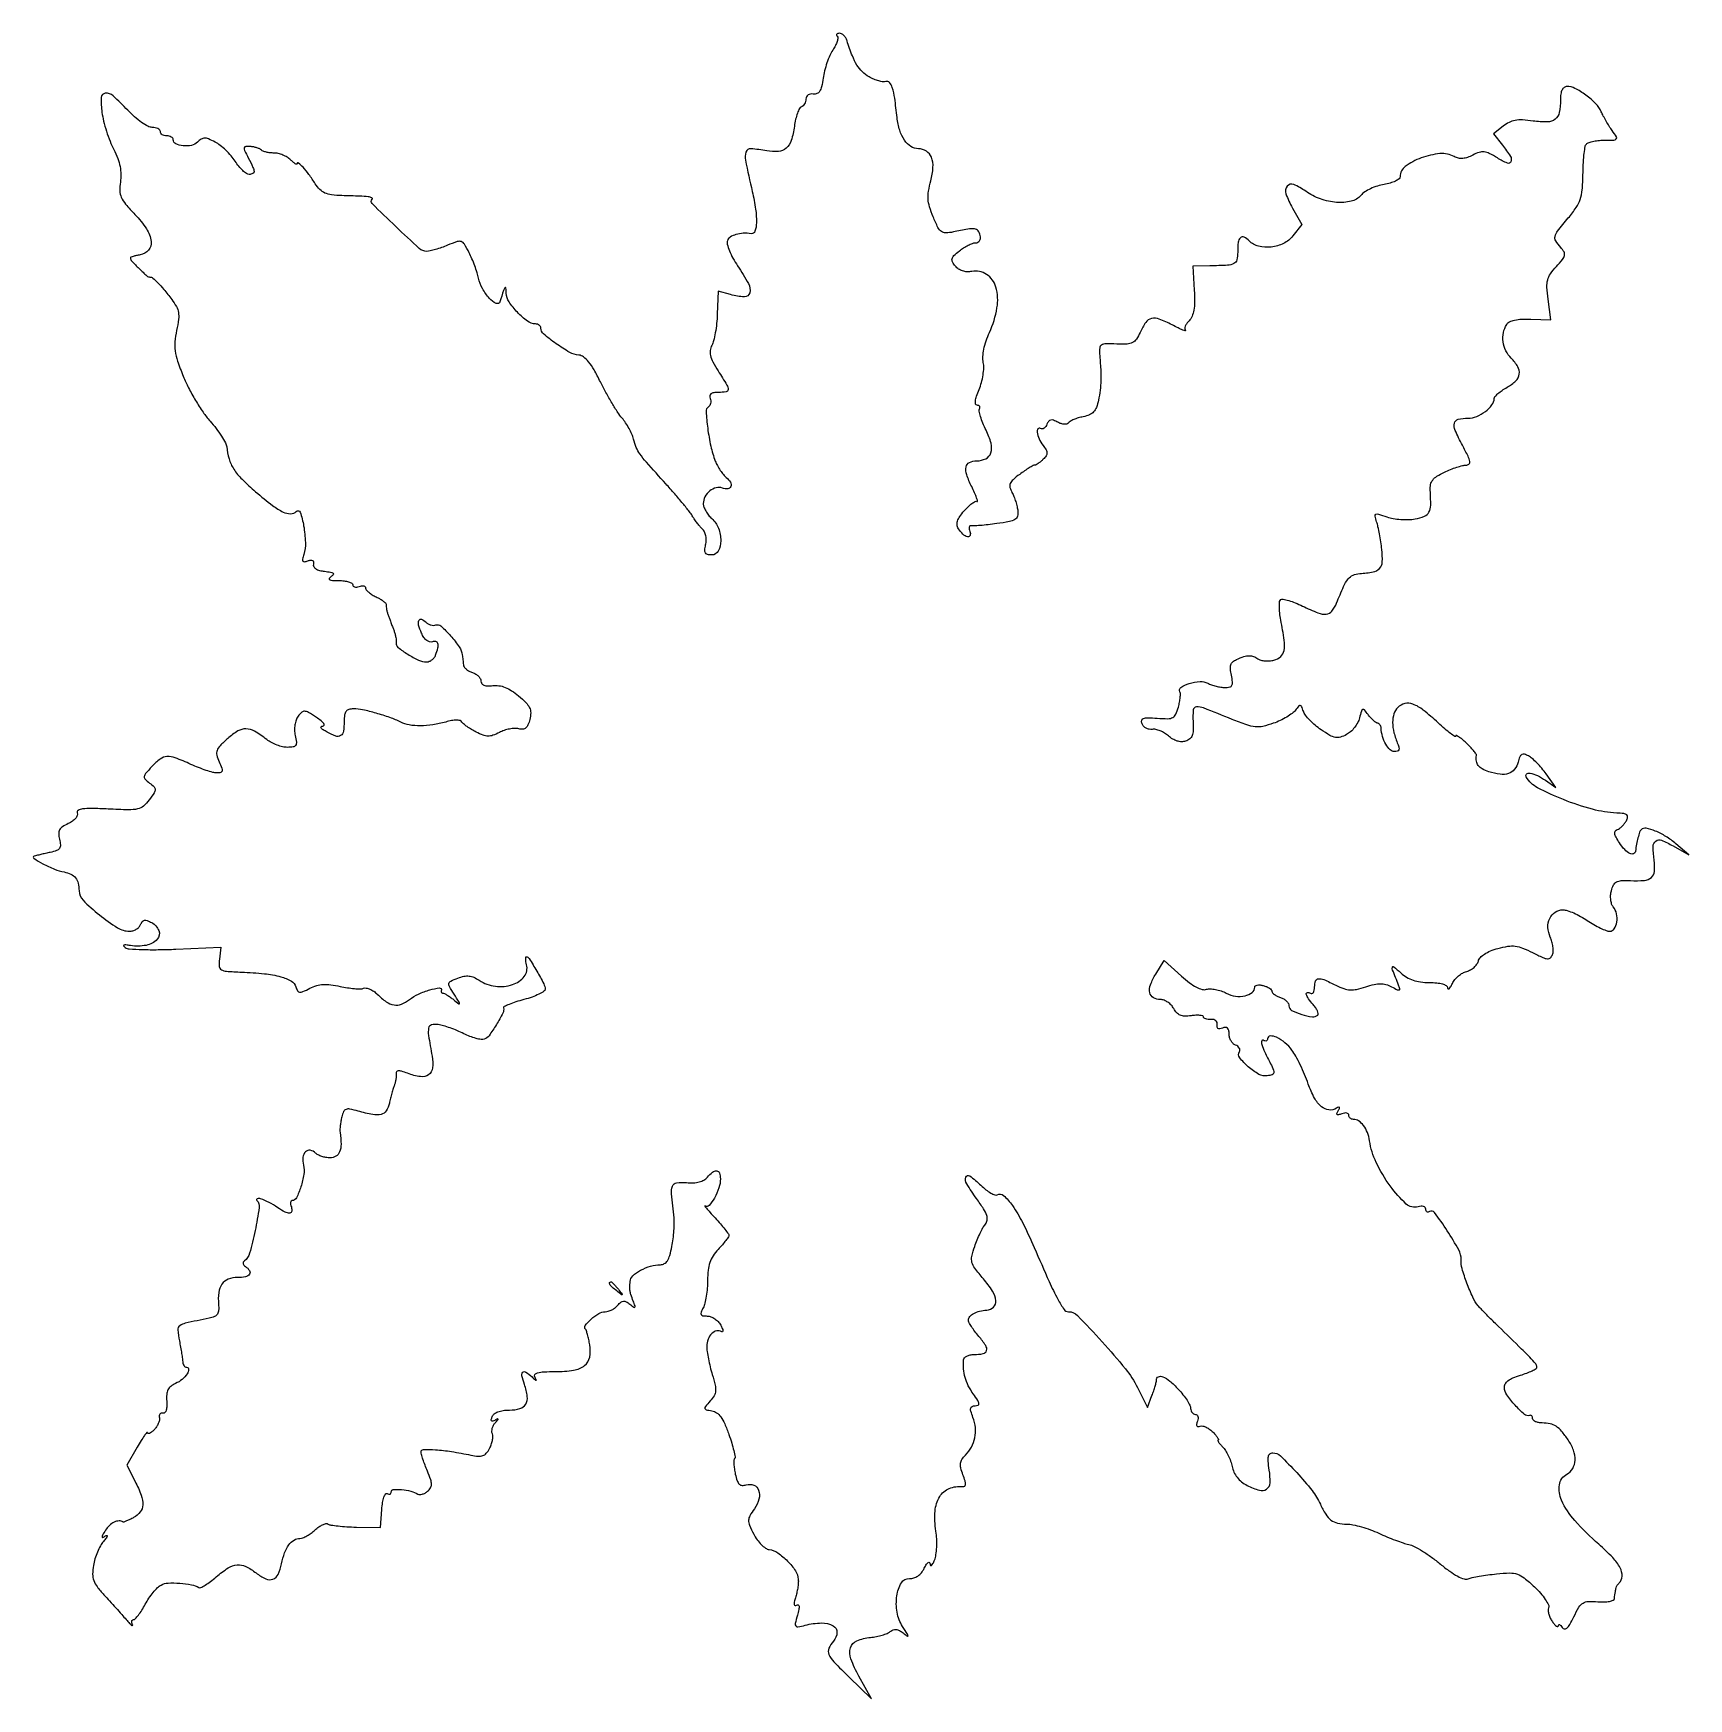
# Model space of a CAD drawing. Extents: x 0 to 388, y 0 to 389.
import ezdxf

# ---------------------------------------------------------------- set-up
doc = ezdxf.new("R2010")
doc.units = 0

msp = doc.modelspace()

# ---------------------------------------------------------------- linework, layer by layer
for points in [[(188.336841, 388.329826, -0.230577), (188.484178, 387.902694, -0.046998), (188.308608, 387.098691, -0.040711), (187.904654, 386.116804, -0.028248), (187.299633, 385.079826, 0.042336), (186.604079, 383.80668, 0.020668), (185.927378, 382.082824, 0.020337), (185.367379, 380.220311, 0.027684), (185.025726, 378.5, -0.019688), (184.665087, 376.518882, -0.084004), (184.212862, 375.409433, -0.160496), (183.587259, 374.884785, -0.137827), (182.729601, 374.793837, 0.078855), (182.053727, 374.801202, 0.112202), (181.495765, 374.584817, 0.126879), (181.131599, 374.17374, 0.11869), (181, 373.62717, -0.067701), (180.920445, 373.042318, -0.065083), (180.687301, 372.491456, -0.070063), (180.342495, 372.056463, -0.110166), (179.935491, 371.81183, 0.198493), (179.488406, 371.424707, 0.030663), (179.017663, 370.323459, 0.030235), (178.600009, 368.882956, 0.022107), (178.30581, 367.243316, -0.040643), (177.587286, 363.946271, -0.138424), (176.410887, 362.114618, -0.164729), (174.587947, 361.347637, -0.064382), (171.825803, 361.504857, 0.028976), (168.130227, 361.978653, 0.336788), (166.9853, 361.228308, 0.137529), (166.854702, 359.299386, 0.004942), (168.45348, 352, -0.019095), (169.239022, 347.855652, -0.044015), (169.432724, 344.692754, -0.072917), (169.084899, 342.695035, -0.363405), (168.18906, 342.138735, 0.047732), (166.331936, 342.224292, 0.059415), (164.629452, 341.935475, 0.070869), (163.32, 341.337725, 0.160008), (162.639261, 340.502313, 0.159743), (162.597128, 339.653528, 0.02961), (163.105138, 338.152854, 0.029091), (163.938136, 336.400672, 0.022937), (165.032272, 334.607289, -0.022876), (167.568432, 330.451437, -0.187465), (167.854446, 328.28996, -0.358488), (166.609819, 327.356891, -0.057924), (163.392372, 327.87895), (160.5, 328.699952), (160.276835, 323.334376, -0.016163), (160.114102, 321.136078, -0.016493), (159.810308, 318.967722, -0.016487), (159.422947, 317.106107, -0.063404), (159.002038, 316.003808, 0.087572), (158.615743, 314.82511, 0.096332), (158.675826, 313.626143, 0.062592), (159.240398, 312.158205, 0.01773), (160.475203, 310.03928, -0.005675), (162.514783, 306.72564, -0.133089), (162.81222, 305.67456, -0.374204), (162.354555, 305.136678, -0.037431), (160.531385, 305, 0.034688), (159.436429, 304.923946, 0.122616), (158.787457, 304.662698, 0.20741), (158.524861, 304.219666, 0.123736), (158.599558, 303.601151, -0.067624), (158.735591, 303.023726, -0.07269), (158.707352, 302.445532, -0.081182), (158.525024, 301.955101, -0.125472), (158.212725, 301.631471, 0.277119), (157.656878, 300.554739, 0.015316), (158.030378, 296.624568, 0.023376), (158.759096, 292.432717, 0.037466), (159.809972, 288.958903, 0.031383), (160.302411, 287.889127, 0.023437), (160.971274, 286.775854, 0.023882), (161.70373, 285.783068, 0.048709), (162.384814, 285.095596, -0.084437), (163.336404, 283.98759, -0.230222), (163.425412, 282.985243, -0.29249), (162.723661, 282.465264, -0.109181), (161.45524, 282.65555, 0.159821), (160.015149, 282.726816, 0.104181), (158.522338, 281.958866, 0.098194), (157.398136, 280.603109, 0.124776), (157, 279.032543, 0.089048), (157.141726, 278.24307, 0.04), (157.5875, 277.284299, 0.037937), (158.234702, 276.319784, 0.042122), (159, 275.5, -0.117617), (160.553597, 273.234344, -0.092553), (161.094883, 270.298733, -0.121302), (160.503104, 267.918339, -0.278295), (158.980948, 267, -0.054519), (157.982179, 267.109228, -0.204841), (157.480966, 267.468526, -0.165601), (157.333371, 268.139474, -0.033566), (157.553276, 269.356244, 0.056302), (157.693676, 270.402308, 0.05757), (157.59527, 271.445224, 0.061066), (157.274056, 272.379737, 0.082675), (156.757555, 273.106244, -0.019981), (156.158386, 273.758439, -0.012261), (155.503192, 274.571029, -0.012286), (154.893332, 275.408382, -0.021372), (154.435227, 276.135557, 0.038305), (153.792424, 277.083238, 0.004786), (152.224741, 279.013349, 0.005613), (150.312335, 281.270301, 0.004626), (148.223467, 283.635557, -0.00183), (143.684861, 288.717134, -0.025344), (142.146516, 290.640302, -0.060814), (141.329012, 292.127791, -0.033799), (140.689952, 294.099193, 0.041977), (140.299547, 295.239689, 0.0221), (139.637035, 296.583949, 0.021829), (138.831986, 297.90962, 0.031271), (137.997942, 299.002373, -0.034174), (137.008636, 300.314255, -0.009857), (135.662959, 302.469769, -0.009866), (134.238134, 304.966099, -0.010363), (132.936944, 307.47652, 0.015032), (131.437865, 310.303809, 0.040454), (130.157013, 312.182248, 0.060226), (128.994836, 313.311817, 0.144922), (127.883983, 313.733786, -0.1108), (125.761246, 314.38087, -0.025387), (122.579006, 316.408712, -0.020961), (119.626744, 318.700117, -0.220695), (119, 320.050891, 0.12957), (118.903943, 320.415343, 0.097842), (118.632812, 320.730482, 0.086361), (118.227624, 320.948151, 0.073983), (117.75, 321.031601, -0.154379), (115.880802, 321.675224, -0.042984), (113.532055, 323.751374, -0.043289), (111.558658, 326.219415, -0.139295), (110.921053, 328.202034, 0.022249), (110.824674, 329.422075, 0.675322), (110.609545, 329.479196, 0.081998), (110.278068, 328.840551, 0.002993), (109.443453, 326.227319, -0.457011), (108.550705, 325.838982, -0.096685), (106.996823, 326.995451, -0.058559), (105.363259, 329.277689, -0.072191), (104.441919, 331.724564, 0.023469), (104.094636, 333.014882, 0.011584), (103.539491, 334.619837, 0.011469), (102.885268, 336.26201, 0.016423), (102.224949, 337.683392, 0.018533), (101.126656, 339.671056, 0.175429), (100.383059, 340.274354, 0.167509), (99.408522, 340.276642, 0.016549), (97.186343, 339.433392, -0.013404), (95.767358, 338.884697, -0.013981), (94.340652, 338.421059, -0.013772), (93.08817, 338.089611, -0.057854), (92.316309, 338, -0.186445), (90.574825, 338.672769, -0.006207), (85.052868, 343.814209, -0.004541), (79.536889, 349.17601, -0.415705), (79.53428, 350.200947, 0.535568), (79.467975, 350.531446, 0.06785), (78.617562, 350.752146, 0.020167), (76.674843, 350.904179, 0.002548), (72.468451, 351.041667, -0.022844), (70.024756, 351.221008, -0.075622), (68.474258, 351.649946, -0.095237), (67.320196, 352.457837, -0.050328), (66.231416, 353.833333, 0.016113), (64.766282, 355.969306, 0.025775), (63.367169, 357.681936, 0.039387), (62.330536, 358.658444, 0.629601), (62, 358.5, -0.462176), (61.868471, 358.388102, -0.093464), (61.538393, 358.507589, -0.043673), (61.032457, 358.869544, -0.01928), (60.428571, 359.428571, 0.060123), (59.661559, 360.030391, 0.039058), (58.654315, 360.538393, 0.03897), (57.576332, 360.885061, 0.058377), (56.595238, 361, -0.027589), (55.678946, 361.050598, -0.02965), (54.795951, 361.201817, -0.031009), (54.06063, 361.421962, -0.10855), (53.646296, 361.687038, 0.089256), (53.251833, 361.961187, 0.03034), (52.598108, 362.213733, 0.029043), (51.826861, 362.410605, 0.029588), (51.042775, 362.515267, 0.038559), (49.96691, 362.511458, 0.339813), (49.636442, 362.212269, 0.156165), (49.717642, 361.590862, 0.009372), (50.563146, 359.877889, -0.009087), (51.670173, 357.638299, -0.098497), (51.913119, 356.664714, -0.311826), (51.612364, 356.181098, -0.103416), (50.75, 356.002875, -0.155542), (50.139315, 356.199109, -0.034399), (49.279688, 356.90613, -0.032613), (48.357415, 357.899049, -0.026411), (47.5, 359.073748, 0.03362), (46.538077, 360.35253, 0.023667), (45.29849, 361.658147, 0.023987), (43.987216, 362.799078, 0.045347), (42.814009, 363.563452, 0.020774), (41.282161, 364.29451, 0.10198), (40.347776, 364.48438, 0.14196), (39.575027, 364.258135, 0.05469), (38.694843, 363.551986, -0.145008), (37.289657, 362.789084, -0.077205), (35.296966, 362.67882, -0.089127), (33.596361, 363.161605, -0.28658), (33, 364.116631, 0.166062), (32.884904, 364.45362, 0.095369), (32.559375, 364.74051, 0.076307), (32.073739, 364.934428, 0.056959), (31.5, 365, -0.064853), (30.926543, 365.074694, -0.082425), (30.440625, 365.29375, -0.098894), (30.115568, 365.618646, -0.148195), (30, 366, 0.184376), (29.854275, 366.381748, 0.09034), (29.437272, 366.70625, 0.070204), (28.817373, 366.926175, 0.050228), (28.084332, 367, -0.125888), (27.105261, 367.250476, -0.027628), (25.617964, 368.175, -0.027094), (23.969978, 369.468804, -0.02314), (22.378275, 371, 0.019372), (18.934646, 374.363038, 0.207409), (17.125391, 374.974277, 0.380876), (16.164492, 373.962789, 0.042061), (16.345384, 370.496801, 0.026808), (16.734598, 368.471044, 0.01572), (17.404895, 366.094077, 0.015696), (18.227171, 363.752322, 0.025672), (19.085479, 361.832447, -0.026532), (20.017128, 359.738881, -0.040909), (20.571809, 357.837653, -0.045364), (20.774347, 356.027568, -0.045441), (20.646926, 354.211688, 0.046986), (20.510303, 352.174735, 0.09928), (20.861765, 350.638023, 0.070713), (21.869933, 349.043983, 0.015376), (24.059561, 346.626043, -0.046183), (26.743435, 343.268413, -0.114665), (27.826811, 340.334264, -0.208985), (27.219207, 338.273123, -0.184814), (25.25, 337.180449, 0.017613), (24.387703, 337.026831, 0.027564), (23.660938, 336.828322, 0.026156), (23.11934, 336.615729, 0.294183), (23, 336.430449, 0.193344), (23.273837, 335.748762, 0.009277), (25.037599, 333.974761, 0.009498), (26.863497, 332.271225, 0.185005), (27.571429, 332, -0.177886), (28.239206, 331.75466, -0.024016), (29.347973, 330.71717, -0.020527), (30.782041, 329.113181, -0.007797), (32.653326, 326.76515, -0.036278), (33.753006, 325.104007, -0.088867), (34.233059, 323.724903, -0.073123), (34.252039, 322.105192, -0.018968), (33.804019, 319.52922, 0.030221), (33.402819, 316.869372, 0.058187), (33.460831, 314.718106, 0.046459), (34.032706, 312.340639, 0.013296), (35.353503, 308.78314, 0.023307), (36.587478, 306.083225, 0.015859), (38.22771, 303.130235, 0.016007), (39.996194, 300.375663, 0.030707), (41.614098, 298.308782, -0.017377), (43.061171, 296.558301, -0.020238), (44.307503, 294.796069, -0.019675), (45.232499, 293.237986, -0.103514), (45.515598, 292.289711, 0.053715), (46.059371, 289.479739, 0.068446), (47.170954, 287.08862, 0.053761), (49.111325, 284.685487, 0.020399), (52.28956, 281.764017, 0.011224), (56.239945, 278.568914, 0.052561), (58.725326, 277.036157, 0.112894), (60.460973, 276.643011, 0.198371), (61.798781, 277.198781, -0.557129), (62.721855, 276.981479, -0.038221), (63.521956, 273.802834, -0.03406), (63.920049, 269.916944, -0.08554), (63.533343, 267.105054, 0.023157), (63.249447, 266.042248, 0.198241), (63.334232, 265.567398, 0.303861), (63.692238, 265.410642, 0.047317), (64.475503, 265.628973, -0.049577), (65.156341, 265.815449, -0.174248), (65.596706, 265.736785, -0.23156), (65.810092, 265.420756, -0.087125), (65.790894, 264.872681, 0.180039), (65.879189, 264.278153, 0.123694), (66.348433, 263.774287, 0.079651), (67.208339, 263.394541, 0.035872), (68.424325, 263.166756, -0.014337), (69.833269, 262.965131, -0.130196), (70.39292, 262.708635, -0.413476), (70.425643, 262.375714, -0.080266), (69.924325, 261.932069, 0.103956), (69.509204, 261.528392, 0.451872), (69.585805, 261.236466, 0.102891), (70.246896, 261.060386, 0.012634), (71.75, 261.015313, -0.028208), (72.995232, 260.939118, -0.044144), (74.045312, 260.719967, -0.05488), (74.781349, 260.405625, -0.270717), (75, 260.031385, 0.184534), (75.122486, 259.710807, 0.147206), (75.440625, 259.516384, 0.100118), (75.925634, 259.488865, 0.055937), (76.5, 259.638374, -0.054518), (77.074435, 259.789636, -0.098046), (77.559375, 259.766867, -0.14594), (77.87738, 259.579593, -0.189403), (78, 259.267504, 0.179522), (78.163188, 258.827643, 0.041416), (78.736197, 258.263623, 0.037679), (79.546722, 257.685732, 0.029143), (80.506204, 257.179127, -0.026206), (81.454134, 256.685714, -0.038046), (82.227753, 256.146878, -0.042759), (82.752231, 255.638407, -0.235949), (82.847445, 255.268612, 0.07998), (82.826195, 254.858715, 0.021448), (82.924451, 254.211717, 0.021163), (83.101227, 253.476374, 0.020449), (83.341241, 252.75, -0.000041), (83.641054, 251.953347, -0.000024), (83.999695, 251, -0.000024), (84.358232, 250.046651, -0.000041), (84.657719, 249.25, -0.023826), (84.898258, 248.503875, -0.021251), (85.077371, 247.709343, -0.021802), (85.176754, 246.981113, -0.059623), (85.162717, 246.462655, 0.26667), (85.588067, 245.382178, 0.028906), (87.859643, 243.77159, 0.033755), (90.41073, 242.406043, 0.106396), (92.297303, 242, 0.095179), (92.911785, 242.11804, 0.066844), (93.527014, 242.46465, 0.064569), (94.049697, 242.977095, 0.075122), (94.393011, 243.581787, 0.029367), (94.925281, 245.256736, 0.12354), (94.928567, 246.303769, 0.286982), (94.465584, 246.751954, 0.145163), (93.624455, 246.686132, -0.163255), (92.986987, 246.658861, -0.098311), (92.308008, 247.009667, -0.07357), (91.651478, 247.71294, -0.044187), (91.087015, 248.708369, -0.038721), (90.416173, 250.545444, -0.167388), (90.483666, 251.688432, -0.413632), (91.105995, 251.948406, -0.099502), (92.138522, 251.261478, 0.068384), (92.650505, 250.873201, 0.059914), (93.271328, 250.616117, 0.062823), (93.902228, 250.522417, 0.097398), (94.442918, 250.616469, -0.285869), (95.63591, 250.386442, -0.024869), (97.89285, 248.076095, -0.029875), (99.928117, 245.476551, -0.121632), (100.63465, 243.613284, -0.001906), (100.694545, 243.101726, -0.001069), (100.763631, 242.479635, -0.001067), (100.830732, 241.850944, -0.001741), (100.88465, 241.317388, 0.132857), (101.073327, 240.818242, 0.058931), (101.553616, 240.295702, 0.05245), (102.226393, 239.830501, 0.048247), (103, 239.5, -0.058792), (103.764766, 239.154082, -0.062108), (104.4125, 238.644816, -0.069457), (104.851749, 238.057024, -0.126435), (105, 237.480121, 0.158631), (105.18751, 236.903967, 0.146095), (105.683883, 236.525542, 0.089089), (106.531106, 236.368282, 0.032767), (107.75, 236.441122, -0.068022), (109.179677, 236.425914, -0.058332), (110.633905, 236.03438, -0.049598), (112.158569, 235.24324, -0.029617), (113.802516, 234.026945, -0.021942), (115.528229, 232.450975, -0.085331), (116.361816, 231.274891, -0.115504), (116.623489, 230.084383, -0.058134), (116.423315, 228.550487, -0.035957), (115.996979, 227.25438, -0.119248), (115.473953, 226.532566, -0.160096), (114.777377, 226.247148, -0.081973), (113.826821, 226.335036, 0.076014), (112.906443, 226.431141, 0.03486), (111.705029, 226.289462, 0.033499), (110.436129, 225.959979, 0.039409), (109.292534, 225.476744, -0.032915), (107.785444, 224.81674, -0.090465), (106.645125, 224.625068, -0.087062), (105.485017, 224.845288, -0.029), (103.899924, 225.551751, -0.016387), (102.795996, 226.169273, -0.018107), (101.771959, 226.838729, -0.017773), (100.943733, 227.469339, -0.08292), (100.549928, 227.919215, 0.194929), (100.10135, 228.247788, 0.0614), (99.260331, 228.353051, 0.045994), (98.12302, 228.250353, 0.024335), (96.743117, 227.926327, -0.031919), (93.736092, 227.268142, -0.036766), (90.809191, 227.038878, -0.040544), (88.216522, 227.237271, -0.077752), (86.236431, 227.877244, 0.031396), (83.712717, 228.959243, 0.016755), (80.476719, 229.991367, 0.01617), (77.318942, 230.773862, 0.052691), (75.179002, 231, 0.065804), (74.085367, 230.855443, 0.169162), (73.435227, 230.412577, 0.128517), (73.09541, 229.566758, 0.031608), (73, 228.059017, -0.038047), (72.824946, 225.761875, -0.218449), (72.170473, 224.76784, -0.228429), (71.013444, 224.640933, -0.041431), (68.987451, 225.552301, -0.020349), (68.05446, 226.11949, -0.094246), (67.605531, 226.559051, -0.382749), (67.639077, 226.830205, -0.173872), (68, 226.971154, 0.313401), (68.282499, 227.179483, 0.245812), (68.222481, 227.565862, 0.067181), (67.601512, 228.205833, 0.020225), (66.5, 229.002003, 0.012273), (64.637075, 230.172236, 0.119305), (63.753103, 230.444562, 0.203858), (63.062159, 230.199491, 0.047554), (62.22118, 229.264871, 0.075486), (61.754166, 228.382919, 0.047092), (61.473161, 227.2454, 0.044522), (61.399152, 225.99429, 0.04661), (61.550636, 224.769457, -0.024682), (61.814338, 223.203681, -0.177582), (61.639693, 222.471016, -0.212618), (61.054336, 222.098872, -0.036842), (59.714314, 222, -0.058979), (58.605762, 222.13122, -0.031641), (57.287265, 222.537499, -0.031022), (55.97708, 223.129191, -0.042084), (54.884859, 223.829783, 0.031608), (52.027909, 225.747868, 0.12556), (50.012563, 226.323567, 0.143984), (48.12452, 225.826218, 0.046443), (45.773498, 224.088928, 0.016831), (43.953021, 222.348677, 0.106067), (43.271672, 221.268934, 0.150616), (43.214744, 220.187552, 0.045315), (43.765595, 218.615118, -0.014403), (44.393377, 217.124969, -0.144526), (44.448668, 216.459176, -0.293172), (44.113464, 216.116634, -0.059713), (43.228561, 216.021962, -0.062563), (42.290886, 216.151871, -0.013698), (40.727249, 216.618521, -0.014058), (38.936494, 217.263149, -0.013083), (37.140796, 218.021962, 0.015947), (33.482971, 219.543027, 0.105384), (31.53672, 219.841556, 0.148642), (29.959372, 219.260561, 0.042167), (27.993152, 217.492711, 0.011802), (26.558245, 215.891203, 0.144438), (26.226536, 215.148592, 0.23594), (26.442065, 214.519783, 0.036469), (27.476989, 213.640484, -0.031679), (28.54295, 212.752238, -0.210626), (28.804564, 212.129247, -0.143906), (28.569196, 211.377601, -0.012677), (27.408151, 209.732796, -0.057275), (26.042958, 208.280357, -0.120507), (24.665955, 207.59457, -0.061319), (22.568848, 207.384736, -0.006942), (17.791032, 207.559882, 0.006613), (13.870895, 207.706172, 0.037312), (11.781193, 207.600522, 0.105451), (10.785034, 207.253482, 0.362721), (10.57967, 206.652979, -0.18675), (10.577987, 206.060286, -0.084353), (10.171773, 205.383226, -0.064866), (9.428877, 204.714986, -0.043895), (8.436526, 204.153033, 0.036986), (7.109817, 203.425723, 0.122988), (6.436575, 202.703982, 0.137652), (6.22287, 201.8007, 0.051204), (6.411313, 200.497335, -0.042879), (6.626914, 199.163032, -0.173238), (6.41151, 198.380397, -0.154515), (5.729172, 197.858938, -0.032191), (4.263425, 197.43495, 0.000947), (3.132112, 197.183019, 0.000989), (2.018006, 196.930385, 0.000949), (1.056113, 196.708343, 0.004367), (0.5, 196.573727, 0.646187), (0.406758, 196.053009, 0.028039), (2.51882, 194.773912, 0.025678), (5.248204, 193.498526, 0.053088), (7.508185, 192.849367, -0.067054), (9.082753, 192.349252, -0.115506), (10.15431, 191.497786, -0.109594), (10.771239, 190.224046, -0.056369), (10.984687, 188.455486, 0.197411), (11.91362, 186.241698, 0.026705), (15.743129, 182.812586, 0.028856), (19.964949, 179.803688, 0.141305), (22.751965, 179, 0.069776), (23.573826, 179.115254, 0.063231), (24.362463, 179.453293, 0.066786), (25.000275, 179.953037, 0.10195), (25.378175, 180.543124, -0.071514), (25.773534, 181.251275, -0.187755), (26.261856, 181.549078, -0.136029), (26.938387, 181.485326, -0.031771), (27.985163, 181.00794, -0.179501), (29.63745, 179.139874, -0.286964), (29.248132, 177.114987, -0.160489), (26.670621, 175.694565, -0.086092), (23, 175.644463, 0.013844), (21.944675, 175.78289, 0.116534), (21.472025, 175.721443, 0.513979), (21.419027, 175.522185, 0.074078), (21.790583, 175.187436, 0.131133), (22.738678, 174.868327, 0.007765), (25.791786, 174.72056, 0.011273), (29.476139, 174.682662, 0.008047), (33.599391, 174.799598), (44.117616, 175.267393), (43.808808, 172.458803, 0.04756), (43.784273, 170.762641, 0.245616), (44.268647, 169.993953, 0.114873), (45.451582, 169.630521, 0.007753), (49, 169.439332, -0.016078), (54.33768, 169.062533, -0.040654), (58.160891, 168.351444, -0.059811), (60.661509, 167.3392, -0.205549), (61.713664, 165.98695, 0.060109), (62.075031, 165.071194, 0.24765), (62.554424, 164.750671, 0.128872), (63.323403, 164.868875, 0.013472), (64.991179, 165.645486, -0.044212), (66.568169, 166.265089, -0.055263), (68.115736, 166.539658, -0.047905), (69.852907, 166.486559, -0.023685), (72.028863, 166.10485, 0.016271), (73.73878, 165.778701, 0.018689), (75.389138, 165.582107, 0.018097), (76.788546, 165.519093, 0.094081), (77.545807, 165.655952, -0.140286), (78.18006, 165.71169, -0.055621), (79.022833, 165.448934, -0.049278), (79.924579, 164.942367, -0.043801), (80.749072, 164.250928, 0.042647), (82.849291, 162.48138, 0.113362), (84.653065, 161.741717, 0.135344), (86.396783, 161.926651, 0.07308), (88.28395, 163.008715, -0.059051), (90.371794, 164.284624, -0.036712), (93.064434, 165.289522, -0.043856), (95.282303, 165.730213, -0.546639), (95.726506, 165.179519, 0.081852), (95.685044, 164.919972, 0.123994), (95.741701, 164.699609, 0.143617), (95.887208, 164.553597, 0.126124), (96.096305, 164.5, -0.120295), (96.432238, 164.417991, -0.016152), (97.071585, 164.059375, -0.017889), (97.81306, 163.574372, -0.014187), (98.579043, 163, 0.003959), (99.836535, 162.016254, 0.589356), (99.972768, 162.075331, 0.166158), (99.90361, 162.367023, 0.001545), (98.701299, 164.262798, -0.012837), (97.605936, 166.07938, -0.190103), (97.503189, 166.802135, -0.228067), (97.933009, 167.330435, -0.019012), (99.603541, 168.039366, -0.040264), (101.01667, 168.450061, -0.076305), (102.197892, 168.509215, -0.077308), (103.33224, 168.211596, -0.042311), (104.599796, 167.526568, 0.113176), (108.364349, 166.13254, 0.11183), (112.377864, 166.50882, 0.148211), (115.102466, 168.415098, 0.234618), (115.671267, 171.149076, -0.020122), (115.51586, 171.858892, -0.03534), (115.453114, 172.456291, -0.043132), (115.475487, 172.884392, -0.374227), (115.608318, 173, -0.259957), (116.274434, 172.628578, -0.00703), (118.05431, 169.655428, -0.010608), (119.678473, 166.711519, -0.120437), (119.996262, 165.430771, -0.258029), (119.726977, 164.939655, -0.027374), (118.546379, 164.280094, -0.028338), (116.949554, 163.608583, -0.018891), (115.055243, 163.015043, 0.011047), (113.17027, 162.456737, 0.0182), (111.607176, 161.892448, 0.012535), (110.395926, 161.369005, 0.362112), (110.260845, 161.084272, -0.184738), (110.120529, 159.853045, -0.017308), (108.595854, 157.149186, -0.01858), (106.884633, 154.566765, -0.152948), (105.77104, 153.729158, -0.125548), (105.060093, 153.663885, -0.02714), (103.843514, 153.926372, -0.026702), (102.42955, 154.395192, -0.022759), (100.994115, 155.034597, 0.017483), (99.469087, 155.733277, 0.014078), (97.785438, 156.37951, 0.014311), (96.195082, 156.888445, 0.035019), (94.994115, 157.145786, 0.094283), (93.441886, 157.072879, 0.294126), (92.751258, 156.351658, 0.087962), (92.723237, 154.615812, 0.006072), (93.56281, 149.767721, -0.071552), (93.675061, 147.01519, -0.218064), (92.749614, 145.441154, -0.190393), (90.83467, 144.985507, -0.054614), (87.826379, 145.759433, 0.015176), (86.414055, 146.244093, 0.083262), (85.617967, 146.351479, 0.240577), (85.235857, 146.140623, 0.189694), (85.131563, 145.673009, -0.050816), (85.161603, 145.116686, -0.024355), (85.092755, 144.403946, -0.023854), (84.947643, 143.660233, -0.031309), (84.741242, 143, 0.017565), (84.479413, 142.236743, 0.006304), (84.158709, 141.132812, 0.006245), (83.837262, 139.912832, 0.007358), (83.564471, 138.75, -0.090911), (82.828819, 136.995528, -0.189394), (81.639657, 136.150007, -0.109735), (79.685922, 136.100886, -0.021464), (76.244827, 136.929784, 0.0184), (74.349381, 137.398663, 0.138171), (73.435928, 137.335629, 0.201568), (72.867659, 136.815387, 0.046479), (72.42674, 135.564133, 0.019208), (72.220353, 134.583779, 0.016348), (72.076601, 133.536329, 0.016658), (72.008747, 132.573825, 0.043956), (72.043794, 131.884349, -0.030632), (72.255197, 129.158506, -0.099124), (71.929159, 127.381384, -0.165365), (71.071149, 126.376689, -0.134864), (69.7, 126, -0.042563), (68.73775, 126.082062, -0.03628), (67.74872, 126.326905, -0.037863), (66.877805, 126.685814, -0.079872), (66.287132, 127.112868, 0.153314), (65.059655, 127.753685, 0.244835), (63.955722, 127.408152, 0.17175), (63.335016, 126.113453, 0.088422), (63.46146, 124.297533, -0.099499), (63.564777, 122.126744, -0.040269), (62.882397, 119.229111, -0.036621), (61.838918, 116.653921, -0.285553), (60.787273, 116, 0.250279), (60.558996, 115.878098, 0.123342), (60.444676, 115.559375, 0.075718), (60.469986, 115.075008, 0.040787), (60.638374, 114.5, -0.121577), (60.763696, 113.498131, -0.365265), (60.297517, 113.061348, -0.134858), (59.196027, 113.302648, -0.027713), (57.472506, 114.333837, 0.027237), (55.418603, 115.565352, 0.037964), (53.453853, 116.418762, 0.164606), (52.671763, 116.424703, 0.557139), (52.577481, 116.031765, -0.236598), (53.124497, 114.361387, -0.014025), (52.163656, 108.965641, -0.016062), (50.889072, 103.674714, -0.169818), (49.644715, 101.875, 0.128891), (49.40611, 101.582939, 0.155294), (49.363694, 101.232664, 0.129682), (49.534824, 100.87433, 0.0786), (49.893237, 100.565983, -0.102022), (50.861043, 99.651796, -0.319574), (50.854196, 98.805744, -0.188353), (49.890285, 98.185554, -0.049887), (48.035184, 98, 0.093063), (45.878803, 97.595133, 0.146885), (44.406132, 96.445399, 0.123251), (43.650397, 94.502575, 0.055822), (43.611408, 91.753939, -0.039498), (43.637621, 90.328713, -0.132898), (43.342568, 89.452503, -0.145106), (42.66455, 88.888866, -0.050455), (41.439784, 88.503939, 0.003381), (35.811173, 87.3016, 0.108406), (34.543067, 86.715131, 0.255604), (34.110484, 85.749452, 0.026664), (34.45066, 83.200139, -0.00334), (34.724014, 81.691874, -0.003618), (34.969718, 80.219728, -0.003408), (35.162578, 78.955002, -0.017512), (35.240077, 78.25, 0.061404), (35.335531, 77.772053, 0.075572), (35.541512, 77.367188, 0.089982), (35.822072, 77.095233, 0.148667), (36.135282, 77, -0.41552), (36.613944, 76.519199, -0.149131), (36.2966, 75.49526, -0.070255), (35.098483, 74.174895, -0.066622), (33.561025, 73.209758, 0.057113), (32.437519, 72.533807, 0.112143), (31.775532, 71.73452, 0.099748), (31.47913, 70.661552, 0.038913), (31.490105, 69.116286, -0.029663), (31.521417, 67.89245, -0.066047), (31.368061, 66.975048, -0.113138), (31.05701, 66.435362, -0.256839), (30.624068, 66.291977, 0.121033), (30.217325, 66.268399, 0.153339), (29.908878, 66.055969, 0.133894), (29.750568, 65.678564, 0.083602), (29.767857, 65.196429, -0.106587), (29.761945, 64.587776, -0.04878), (29.511161, 63.829911, -0.045257), (29.078696, 63.052212, -0.046895), (28.517857, 62.375, -0.025979), (27.933436, 61.848348, -0.063667), (27.442332, 61.544308, -0.156687), (27.130428, 61.507859, -0.354193), (26.987955, 61.678571, 0.688747), (26.833576, 61.734901, 0.02355), (26.273355, 61.023846, 0.017094), (25.496375, 59.853373, 0.008104), (24.572188, 58.296222), (22.168467, 54.092445), (24.084234, 50.334781, -0.028231), (25.524327, 47.066503, -0.099838), (25.886902, 44.81361, -0.156001), (25.287465, 43.166103, -0.105624), (23.75, 41.866204, -0.009778), (22.869626, 41.416963, -0.014928), (22.0875, 41.065401, -0.009419), (21.433547, 40.808937, -0.24188), (21.25, 40.83102, 0.165635), (20.334644, 41.080505, 0.095406), (19.216481, 40.79209, 0.078476), (18.09125, 40.023432, 0.064242), (17.166722, 38.895357, 0.0064), (16.456607, 37.72521, 0.135767), (16.352026, 37.33641, 0.539111), (16.516175, 37.230083, 0.029108), (17.176175, 37.567251, -0.134892), (17.489437, 37.651369, -0.520079), (17.584508, 37.51412, -0.076629), (17.324174, 37.044657, -0.014949), (16.707256, 36.295923, 0.053736), (15.977948, 35.25621, 0.026297), (15.270516, 33.798238, 0.025736), (14.687386, 32.189313, 0.033856), (14.333695, 30.668894, 0.037897), (14.160366, 28.637465, 0.088983), (14.414306, 27.141434, 0.077213), (15.200894, 25.70077, 0.02349), (16.808993, 23.794865, -0.002385), (18.135786, 22.350663, -0.00174), (19.597067, 20.733492, -0.001757), (20.971775, 19.190572, -0.003872), (22.008742, 18, 0.008902), (22.797251, 17.112868, 0.033613), (23.336092, 16.601562, 0.35957), (23.486107, 16.601317, 0.351555), (23.517171, 16.75, -0.052488), (23.33397, 17.22903, -0.10444), (23.312844, 17.632812, -0.166111), (23.45148, 17.895844, -0.191416), (23.713579, 18, 0.209884), (24.139777, 18.187148, 0.021534), (24.865498, 19.048385, 0.023945), (25.6704, 20.201817, 0.016849), (26.467209, 21.56897, -0.024436), (27.333565, 23.004938, -0.023515), (28.346327, 24.368757, -0.0242), (29.352025, 25.483191, -0.07435), (30.165203, 26.088414, -0.111102), (31.794036, 26.539384, -0.028886), (34.529318, 26.514899, -0.029611), (37.273716, 26.167508, -0.092376), (39.003275, 25.497976, 0.261059), (39.435716, 25.479433, 0.020484), (40.480026, 26.061971, 0.02373), (41.731082, 26.912809, 0.015682), (43.087432, 28.000815, -0.033604), (45.873282, 30.076018, -0.119636), (47.959463, 30.802055, -0.139448), (49.960096, 30.4373, -0.052315), (52.394542, 28.904293, 0.057543), (54.646139, 27.519, 0.198667), (56.323055, 27.444547, 0.200455), (57.55261, 28.575212, 0.05862), (58.363749, 31.068744, -0.037103), (59.067107, 33.59475, -0.070518), (60.051791, 35.456308, -0.095521), (61.268725, 36.596804, -0.141564), (62.664258, 37, 0.095555), (63.35365, 37.132964, 0.031783), (64.286391, 37.577342, 0.030297), (65.281277, 38.213246, 0.03019), (66.193257, 38.96542, -0.034815), (67.07005, 39.67506, -0.046367), (67.959987, 40.182423, -0.054493), (68.73746, 40.437144, -0.192658), (69.245198, 40.348459, 0.10216), (69.889789, 40.113194, 0.009587), (71.572228, 39.898073, 0.011979), (73.608718, 39.726519, 0.009142), (75.843755, 39.633039), (81.5, 39.5), (81.808612, 43.772793, -0.021692), (81.994004, 45.371064, -0.041945), (82.303101, 46.619546, -0.0646), (82.675463, 47.379576, -0.405161), (83.058612, 47.463776, 0.08215), (83.418336, 47.316059, 0.160699), (83.723467, 47.344507, 0.182624), (83.926236, 47.54227, 0.109593), (84, 47.874762, -0.394856), (84.495733, 48.40463, -0.037214), (86.443465, 48.389336, -0.039591), (88.616935, 48.035489, -0.078422), (90.223732, 47.361726, 0.144844), (90.6585, 47.243323, 0.063858), (91.253371, 47.33283, 0.055565), (91.905422, 47.599262, 0.048489), (92.515782, 48.013098, 0.078726), (93.204624, 48.796995, 0.144269), (93.435488, 49.608222, 0.082385), (93.239759, 50.723679, 0.014421), (92.471977, 52.721311, -0.009042), (91.908377, 54.141881, -0.010894), (91.432393, 55.49684, -0.00965), (91.080125, 56.648925, -0.069471), (91, 57.222818, -0.408614), (91.553242, 57.786759, -0.021034), (94.359411, 57.722467, -0.023096), (98.102873, 57.304649, -0.012506), (102.661059, 56.46414, 0.029159), (104.365844, 56.20813, 0.10722), (105.441913, 56.341012, 0.132066), (106.241468, 56.886963, 0.054475), (106.988063, 57.977695, 0.038345), (107.397364, 58.907328, 0.037173), (107.664971, 59.898198, 0.039578), (107.7654, 60.804569, 0.09974), (107.655148, 61.456286, -0.096172), (107.55084, 62.04743, -0.059859), (107.647062, 62.747053, -0.057035), (107.917145, 63.442978, -0.065505), (108.328145, 64.024849, 0.005328), (108.932383, 64.693098, 0.213396), (108.99018, 64.877329, 0.523242), (108.887859, 64.931929, 0.009907), (108.261454, 64.594767, -0.052608), (107.742685, 64.370235, -0.317125), (107.478453, 64.455118, -0.22437), (107.410879, 64.781185, -0.032343), (107.618443, 65.448062, -0.133908), (108.097903, 66.102021, -0.076019), (108.955449, 66.593223, -0.058633), (110.150556, 66.90004, -0.033555), (111.638374, 67, 0.067986), (114.117076, 67.338598, 0.194477), (115.46995, 68.379247, 0.168886), (115.829822, 70.188568, 0.049327), (115.154207, 72.987487, -0.025873), (114.560565, 75.023588, -0.262222), (114.796193, 75.840127, -0.359623), (115.510459, 75.90208, -0.036078), (116.946704, 74.75, 0.004358), (117.686678, 74.075073, 0.184745), (117.882924, 74, 0.561535), (117.941025, 74.095303, 0.009535), (117.587687, 74.75, -0.302861), (117.630172, 75.321571, -0.164654), (118.243483, 75.725204, -0.053513), (119.705176, 75.944261, -0.010459), (122.369554, 76, 0.037639), (126.670288, 76.324212, 0.128511), (129.227378, 77.423786, 0.181281), (130.423142, 79.372367, 0.091787), (130.448473, 82.292477, 0.010545), (130.203354, 83.530435, 0.013901), (129.924981, 84.64684, 0.011317), (129.648497, 85.557386, 0.117529), (129.444864, 85.888469, -0.375856), (129.38735, 86.753944, -0.046882), (130.774429, 88.253713, -0.045858), (132.573027, 89.590237, -0.137714), (134.032543, 90, 0.073058), (134.783881, 90.110372, 0.044585), (135.617799, 90.444247, 0.04371), (136.402945, 90.933548, 0.058418), (137.010234, 91.512331, -0.043875), (137.726774, 92.236045, -0.154702), (138.323557, 92.485352, -0.151986), (138.961578, 92.347415, -0.041886), (139.819909, 91.762331, 0.010543), (140.713239, 91.067661, 0.36191), (140.961838, 91.081256, 0.295983), (141.028981, 91.348509, 0.008583), (140.613139, 92.5, -0.008234), (140.072371, 93.994157, -0.043206), (139.861154, 94.841004, -0.047167), (139.807597, 95.679246, -0.010977), (139.881579, 97.089485, -0.192819), (140.516756, 98.386712, -0.057496), (142.345979, 99.691622, -0.054229), (144.682992, 100.669863, -0.072143), (146.959155, 101, 0.131385), (147.885268, 101.24763, 0.121859), (148.59534, 101.929405, 0.072332), (149.154036, 103.184551, 0.021033), (149.642701, 105.25, 0.015308), (149.934214, 107.060467, 0.013018), (150.133239, 108.985937, 0.013214), (150.222409, 110.748852, 0.035699), (150.163241, 112, -0.006345), (149.57213, 117.559159, -0.109231), (149.797679, 119.363533, -0.281366), (150.755089, 120.138213, -0.054498), (153.078858, 120.191324, 0.03249), (154.701673, 120.157111, 0.051859), (156.072553, 120.3608, 0.062654), (157.164367, 120.792174, 0.094443), (157.951303, 121.441324, -0.04885), (159.160771, 122.638879, -0.200026), (160.130494, 122.92613, -0.288627), (160.776671, 122.415414, -0.0852), (161, 121.114307, -0.080533), (160.651205, 118.962805, -0.048398), (159.598279, 116.593291, -0.053494), (158.335952, 114.831672, -0.399022), (157.401533, 114.754103, 0.863117), (157.353513, 114.709581, 0.023691), (157.719513, 114.226442, 0.008516), (158.560926, 113.252879, 0.003362), (159.75, 111.941362, -0.007304), (160.995284, 110.545898, -0.01072), (162.045312, 109.280221, -0.006356), (162.883512, 108.196617, -0.162836), (163, 107.848415, -0.155399), (162.893293, 107.513374, -0.009613), (162.265625, 106.663075, -0.013514), (161.457727, 105.668381, -0.009561), (160.5, 104.594501, 0.042267), (159.297158, 103.053978, 0.061263), (158.537843, 101.506122, 0.055489), (158.130279, 99.707449, 0.027999), (158, 97.382737, -0.020345), (157.923871, 95.512578, -0.019453), (157.695915, 93.626381, -0.01982), (157.364103, 91.979427, -0.063323), (156.964816, 90.934259, 0.02755), (156.476863, 89.88778, 0.214166), (156.498276, 89.362384, 0.246036), (156.897476, 89.073992, 0.035798), (157.929632, 89, -0.091379), (158.778721, 88.843515, -0.057626), (159.675525, 88.377051, -0.055398), (160.481844, 87.69037, -0.065915), (161.064584, 86.879323, -0.020186), (161.443019, 86.097959, -0.065139), (161.6025, 85.544536, -0.267151), (161.517586, 85.326666, -0.317746), (161.302022, 85.31334, 0.193658), (160.137421, 85.514443, 0.142272), (158.971948, 84.886438, 0.109951), (158.10944, 83.55518, 0.089801), (157.810351, 81.88063, 0.035628), (157.898793, 80.681189, 0.012235), (158.192354, 78.963808, 0.012089), (158.609787, 77.078926, 0.013698), (159.102843, 75.294035, -0.015162), (159.770444, 72.849404, -0.079056), (159.879606, 71.461348, -0.115129), (159.53039, 70.365699, -0.049481), (158.612552, 69.124369, 0.010084), (157.50752, 67.852689, 0.219161), (157.381776, 67.387003, 0.304175), (157.671226, 67.081448, 0.017634), (159.001079, 66.830334, -0.117179), (160.119577, 66.377536, -0.08194), (161.089053, 65.415648, -0.053641), (162.005797, 63.809431, -0.018505), (162.984844, 61.318146, -0.010778), (163.645627, 59.296364, -0.016423), (164.123, 57.512574, -0.011061), (164.43106, 56.042198, -0.247315), (164.306319, 55.639652, 0.189675), (164.149016, 55.278224, 0.021827), (164.156279, 54.375065, 0.023847), (164.267468, 53.259843, 0.017288), (164.492953, 52.032085, 0.026483), (164.919707, 50.485038, 0.116005), (165.414483, 49.683601, 0.185009), (166.079615, 49.385892, 0.090824), (167.013894, 49.50441, -0.172087), (168.812707, 49.444119, -0.218371), (169.952733, 48.260081, -0.151572), (170.026231, 46.197462, -0.088616), (168.959214, 43.942721, 0.025424), (167.902356, 42.286373, 0.123088), (167.604747, 41.219994, 0.107771), (167.823314, 40.06799, 0.017317), (168.796973, 37.982751, 0.038633), (169.589922, 36.685637, 0.040538), (170.56158, 35.548204, 0.044029), (171.558948, 34.716955, 0.118923), (172.412663, 34.385764, -0.118333), (174.436841, 33.603209, -0.047987), (176.712524, 31.684963, -0.047942), (178.562823, 29.390816, -0.130572), (179.220117, 27.428576, -0.0361), (179.212287, 26.520419, -0.017609), (179.078089, 25.368795, -0.017367), (178.853538, 24.17517, -0.02402), (178.564285, 23.124771, 0.019221), (178.271653, 22.100584, 0.098168), (178.245644, 21.512037, 0.336761), (178.452842, 21.311291, 0.169983), (178.828594, 21.394065, -0.244807), (179.198149, 21.421241, -0.279426), (179.401347, 21.136055, -0.073266), (179.344886, 20.354867, -0.015221), (179.00506, 19.017644, 0.011704), (178.501917, 17.094518, 0.226967), (178.629091, 16.509027, 0.280146), (179.142565, 16.313259, 0.016996), (180.819332, 16.681229, -0.054975), (184.65478, 17.222411, -0.136745), (187.382451, 16.550657, -0.280191), (188.270318, 14.967642, -0.176897), (187.44941, 12.944099, 0.083118), (186.382575, 11.278625, 0.207363), (186.389759, 9.862987, 0.088245), (187.563224, 8.110532, 0.008691), (191.159749, 4.5), (196.316558, -0.5), (193.409128, 4.743238, -0.036858), (191.531846, 8.808459, -0.163038), (191.439052, 11.406607, -0.226077), (192.898092, 13.029738, -0.074266), (196.096834, 13.831705, 0.023923), (197.488607, 14.035263, 0.0235), (198.863016, 14.371689, 0.024157), (200.03676, 14.78076, 0.07742), (200.745985, 15.204149, -0.085156), (201.419811, 15.592485, -0.116403), (202.112687, 15.676845, -0.096088), (202.867649, 15.441493, -0.044055), (203.732738, 14.872445, 0.009717), (204.741271, 14.105033, 0.63626), (204.888515, 14.185911, 0.124054), (204.760622, 14.58291, 0.002549), (203.636047, 16.362385, -0.099302), (202.336509, 19.70556, -0.079083), (202.278547, 23.583274, -0.099443), (203.350539, 26.602923, -0.278083), (205.255177, 27.616324, 0.085794), (206.257611, 27.734839, 0.079307), (207.19253, 28.183155, 0.071502), (208.018298, 28.949631, 0.052402), (208.699209, 30, -0.02064), (209.221485, 30.929955, -0.095301), (209.637153, 31.382435, -0.387921), (209.902569, 31.355174, -0.170706), (210.048644, 31, 0.155143), (210.17138, 30.673798, 0.431166), (210.38903, 30.654391, 0.095714), (210.716642, 31.081151, 0.020935), (211.09769, 31.929842, 0.05984), (211.426474, 33.162753, 0.023416), (211.592488, 34.919014, 0.022777), (211.596124, 36.856064, 0.026301), (211.418693, 38.693626, -0.054314), (211.23004, 43.369044, -0.118878), (212.298929, 46.766148, -0.161676), (214.521398, 48.671528, -0.128409), (217.673009, 49.092326, 0.191964), (218.142014, 49.215399, 0.23129), (218.350322, 49.615258, 0.081741), (218.23772, 50.429396, 0.015093), (217.744275, 51.866538, -0.028013), (217.243077, 53.45902, -0.093639), (217.175331, 54.547339, -0.113657), (217.511585, 55.465921, -0.052084), (218.319764, 56.462621, 0.071871), (219.735958, 58.357182, 0.075528), (220.528324, 60.543905, 0.07423), (220.643117, 62.90015, 0.066049), (220.08021, 65.289033, -0.017164), (219.585158, 66.739077, -0.120976), (219.545308, 67.477822, -0.258828), (219.865989, 67.863665, -0.092973), (220.592845, 68, 0.102289), (221.273996, 68.140822, 0.34099), (221.481276, 68.515065, 0.106404), (221.206983, 69.236222, 0.010828), (220.171835, 70.75868, -0.037059), (218.996974, 72.697956, -0.048005), (218.236319, 74.632254, -0.049462), (217.87337, 76.628044, -0.043255), (217.884846, 78.75, -0.170848), (218.104086, 79.227675, -0.0827), (218.65159, 79.632812, -0.066944), (219.432138, 79.907463, -0.051207), (220.333333, 80, 0.045278), (222.484694, 80.195221, 0.289169), (223.254386, 80.903645, 0.21602), (223.059586, 82.09814, 0.028094), (221.472116, 84.215508, -0.013388), (220.525416, 85.403769, -0.017366), (219.726184, 86.544306, -0.015153), (219.129956, 87.525124, -0.129694), (219, 88.017708, -0.182689), (219.319974, 88.864213, -0.085822), (220.245925, 89.608085, -0.06671), (221.630498, 90.14884, -0.046585), (223.291146, 90.393058, 0.177088), (224.890383, 91.075726, 0.235034), (225.432193, 92.536791, 0.113991), (224.64096, 94.820106, 0.036858), (222.507238, 97.72051, -0.014159), (220.525279, 100.173277, -0.098098), (219.848488, 101.554032, -0.12179), (219.823542, 102.956327, -0.026638), (220.490741, 105.295395, -0.014975), (221.069278, 106.827416, -0.014154), (221.748689, 108.351555, -0.014269), (222.426533, 109.665833, -0.047039), (222.975532, 110.470518, 0.137877), (223.402556, 111.430098, 0.119319), (223.300086, 112.530598, 0.060494), (222.570928, 114.035451, 0.01269), (220.921786, 116.459382, -0.01835), (218.608227, 119.944027, -0.21911), (218.422625, 121.509529, -0.515855), (219.319622, 121.791823, -0.029103), (221.929171, 119.567859, 0.024822), (223.11137, 118.542751, 0.035858), (224.258084, 117.769919, 0.039182), (225.230524, 117.308521, 0.233687), (225.77338, 117.359941, -0.338948), (227.239429, 117.212822, -0.05179), (229.290243, 114.844644, -0.035927), (231.708031, 110.796418, -0.014765), (234.415945, 105, 0.003105), (237.910402, 97.041119, 0.017815), (239.937307, 92.90398, 0.029144), (241.374868, 90.556392, 0.24553), (242.439604, 90, -0.202861), (244.523106, 89.118398, -0.008014), (250.314557, 82.953685, -0.014227), (255.727513, 76.652399, -0.053203), (258.56274, 72.276898), (260.911603, 67.6373), (261.955802, 70.383749, 0.010253), (262.355552, 71.503789, 0.011481), (262.693267, 72.598057, 0.010833), (262.938537, 73.54004, 0.05833), (263, 74.0651, -0.293666), (263.473414, 74.801627, -0.21073), (264.479634, 74.814578, -0.076958), (266.112187, 73.799838, -0.027431), (268.09879, 71.894245, -0.020522), (269.209429, 70.602935, -0.024163), (270.14777, 69.291246, -0.024078), (270.822635, 68.124783, -0.119655), (271, 67.394245, 0.077889), (271.083477, 66.861622, 0.090275), (271.325178, 66.409559, 0.10078), (271.68481, 66.107345, 0.125142), (272.106989, 66, -0.171902), (272.476931, 65.86894, -0.149958), (272.707165, 65.526669, -0.105724), (272.750937, 65.005443, -0.059953), (272.595648, 64.388659, 0.041711), (272.39952, 63.714316, 0.177182), (272.46171, 63.30577, 0.269628), (272.742411, 63.136639, 0.087898), (273.238659, 63.21662, -0.137175), (273.847455, 63.254716, -0.055539), (274.643544, 62.989913, -0.04938), (275.487126, 62.49478, -0.044465), (276.25, 61.827961, -0.015364), (276.881967, 61.125878, -0.032384), (277.31808, 60.536963, -0.054201), (277.520671, 60.132519, -0.522798), (277.428571, 60, 0.506351), (277.336352, 59.874408, 0.06772), (277.501032, 59.523968, 0.036127), (277.895142, 59.002037, 0.016606), (278.477679, 58.379464, -0.055521), (279.141133, 57.549686, -0.02793), (279.793903, 56.376354, -0.02734), (280.34027, 55.073864, -0.036297), (280.682798, 53.83601, 0.06013), (281.125636, 52.488477, 0.058649), (281.879123, 51.272614, 0.056511), (282.923196, 50.227406, 0.048987), (284.223948, 49.384192, 0.04727), (287.077733, 48.235143, 0.227787), (288.758595, 48.505746, 0.234793), (289.564932, 49.974699, 0.049878), (289.388055, 52.974702, -0.01443), (289.118176, 55.043724, -0.076724), (289.177645, 56.179743, -0.179436), (289.547636, 56.769176, -0.16527), (290.226885, 57, -0.195036), (291.980361, 56.288971, -0.013319), (295.806633, 52.372016, -0.019426), (299.404921, 48.170426, -0.060741), (301.340118, 45, 0.030579), (302.603787, 42.618436, 0.09355), (303.825361, 41.268513, 0.109301), (305.338879, 40.572601, 0.050708), (307.5, 40.329748, -0.04778), (308.962948, 40.174, -0.018629), (310.940625, 39.692534, -0.01824), (313.057098, 39.008646, -0.021586), (315, 38.205055, 0.010215), (316.906223, 37.365391, 0.009199), (318.9125, 36.573147, 0.009261), (320.737433, 35.92931, 0.028574), (322, 35.588686, -0.069907), (323.278526, 35.127824, -0.017476), (325.208751, 34.021366, -0.017511), (327.348467, 32.587258, -0.016809), (329.412769, 30.988115, 0.016879), (331.607617, 29.28833, 0.034317), (333.459414, 28.136099, 0.043571), (334.942262, 27.507577, 0.174224), (335.912769, 27.537834, -0.042301), (336.830688, 27.813356, -0.008374), (338.517809, 28.138354, -0.008815), (340.501528, 28.450199, -0.008095), (342.552113, 28.701842, -0.020068), (345.637626, 28.905121, -0.08973), (347.42161, 28.629428, -0.087572), (349.01723, 27.743169, -0.01861), (351.417842, 25.642256, -0.023219), (352.841572, 24.168787, -0.032236), (353.963016, 22.715901, -0.033517), (354.693345, 21.457614, -0.209302), (354.726972, 20.730885, 0.11038), (354.632526, 20.090981, 0.048829), (354.778627, 19.244499, 0.045086), (355.117305, 18.340908, 0.045695), (355.611243, 17.516979, 0.022541), (356.147021, 16.849591, 0.062701), (356.596551, 16.452099, 0.19678), (356.874241, 16.392851, 0.358283), (357.015313, 16.55887, -0.170646), (357.099911, 16.787568, -0.341644), (357.277275, 16.827236, -0.112756), (357.554367, 16.610871, -0.029618), (357.885595, 16.15087, 0.209782), (358.400104, 15.804599, 0.233988), (358.970716, 15.96923, 0.0789), (359.670546, 16.84764, 0.015243), (360.620283, 18.65087, -0.021033), (361.83742, 20.898322, -0.118878), (362.784374, 21.865083, -0.133247), (364.014712, 22.237824, -0.029037), (366.25, 22.173382, 0.025118), (367.745207, 22.118554, 0.044432), (368.972227, 22.244615, 0.05828), (369.827478, 22.516325, 0.263659), (370.125, 22.923382, -0.006564), (370.341275, 24.594375, -0.039113), (370.533046, 25.45184, -0.069565), (370.804992, 26.033833, -0.052391), (371.25, 26.583333, 0.192475), (371.920815, 28.147677, 0.128736), (371.468874, 30.066925, 0.069074), (369.719934, 32.489696, 0.021267), (366.462087, 35.617789, -0.029142), (360.856179, 41.172619, -0.07622), (357.759456, 45.903736, -0.145104), (357.252462, 49.521821, -0.236894), (359, 52, 0.140785), (360.367003, 53.328536, 0.120983), (360.921141, 55.261859, 0.096942), (360.556879, 57.594066, 0.063064), (359.307964, 60.027494, 0.02403), (357.769203, 62.059257, 0.074115), (356.484634, 63.200989, 0.092038), (355.088475, 63.783193, 0.051223), (353.25, 63.984687, -0.042491), (352.38862, 64.06393, -0.061885), (351.660937, 64.289252, -0.081007), (351.167516, 64.616457, -0.208855), (351, 65, 0.077096), (350.943642, 65.363336, 0.119977), (350.779688, 65.632813, 0.144529), (350.535323, 65.765779, 0.134046), (350.25, 65.75, -0.268817), (349.053863, 65.99679, -0.027004), (346.905531, 68.133483, -0.030969), (344.982202, 70.550205, -0.137264), (344.3865, 72.247942, -0.145081), (344.580587, 73.10177, -0.100085), (345.231951, 73.857791, -0.066113), (346.393884, 74.5356, -0.026244), (348.1365, 75.159042, 0.016818), (349.616895, 75.657411, 0.025375), (350.865097, 76.198585, 0.022883), (351.801205, 76.716807, 0.260526), (352, 77.072438, 0.179302), (351.735416, 77.786535, 0.013249), (350.312277, 79.35719, 0.009031), (347.788241, 81.904945, 0.001183), (342.311704, 87.211634, -0.004666), (341.144685, 88.358329, -0.004263), (339.963267, 89.561387, -0.004265), (338.926352, 90.65396, -0.013847), (338.265377, 91.402966, -0.065154), (337.004345, 93.391168, -0.019453), (335.615345, 96.71155, -0.018541), (334.494691, 100.090706, -0.083238), (334.252218, 102.152725, 0.140034), (333.714444, 104.457607, 0.017524), (331.03759, 108.897843, 0.012735), (328.070784, 113.2063, 0.392434), (326.89824, 113.437109, -0.103247), (326.555911, 113.312998, -0.179001), (326.263858, 113.375921, -0.165832), (326.068022, 113.620251, -0.086967), (326, 114.008371, 0.180567), (325.855517, 114.395406, 0.140746), (325.476231, 114.642048, 0.097101), (324.893806, 114.70244, 0.054318), (324.192974, 114.561248, -0.272179), (321.433276, 115.190409, -0.045501), (317.685364, 119.427411, -0.046285), (314.408812, 124.883874, -0.076951), (312.854214, 130.005885, 0.058052), (312.354294, 131.907699, 0.068916), (311.447413, 133.526565, 0.081304), (310.294543, 134.622957, 0.150635), (309.071429, 135, -0.089203), (308.66236, 135.073565, -0.095078), (308.314732, 135.284531, -0.099878), (308.082161, 135.599088, -0.109829), (308, 135.968615, 0.206976), (307.863694, 136.283789, 0.140568), (307.511187, 136.465124, 0.090961), (306.97345, 136.472861, 0.049884), (306.335955, 136.298676, -0.02337), (305.557102, 136.040853, -0.24326), (305.237236, 136.107128, -0.337019), (305.171744, 136.375782, -0.035655), (305.490464, 136.98457, 0.018791), (305.819221, 137.564125, 0.254351), (305.814585, 137.799245, 0.391143), (305.636643, 137.855704, 0.028789), (305.14556, 137.589961, -0.166703), (303.356691, 137.183908, -0.151209), (301.611574, 137.936809, -0.093245), (299.97536, 139.970993, -0.03721), (298.520266, 143.255294, 0.014594), (297.660911, 145.458772, 0.01225), (296.625795, 147.742617, 0.01243), (295.576778, 149.782932, 0.032986), (294.698389, 151.16638, 0.058947), (293.05742, 152.929918, 0.066064), (291.108094, 154.184029, 0.118666), (289.622558, 154.49062, 0.404668), (289, 153.847363, -0.121759), (288.921274, 153.528872, -0.187625), (288.709615, 153.345019, -0.151228), (288.389564, 153.3309, -0.074508), (288.011454, 153.492921, 0.511447), (287.625007, 153.333187, 0.13333), (287.65055, 152.529687, 0.035516), (288.350542, 150.713528, 0.010097), (289.691827, 148, -0.016653), (290.400157, 146.518407, -0.170046), (290.450921, 145.8499, -0.254569), (290.064643, 145.44318, -0.038682), (288.93644, 145.172708, -0.169607), (286.980844, 145.524619, -0.050372), (284.462991, 147.302137, -0.051173), (282.475094, 149.422512, -0.310564), (282.405696, 150.847412, 0.152202), (282.509538, 151.25158, 0.123267), (282.378372, 151.681855, 0.09838), (282.02204, 152.074212, 0.067839), (281.494256, 152.36383, -0.103311), (280.922832, 152.731952, -0.066732), (280.438938, 153.356294, -0.06294), (280.111583, 154.129787, -0.068769), (280, 154.93723, 0.048908), (279.913904, 155.815306, 0.160022), (279.6313, 156.317194, 0.199054), (279.152423, 156.490718, 0.080442), (278.459106, 156.345934, -0.055428), (277.820545, 156.179023, -0.177737), (277.396954, 156.267927, -0.222302), (277.189763, 156.587902, -0.086708), (277.209106, 157.127319, 0.124213), (277.188929, 157.653428, 0.146889), (276.918246, 158.069129, 0.12267), (276.416785, 158.316207, 0.073352), (275.75, 158.361111, -0.038898), (275.079751, 158.360144, -0.060593), (274.514063, 158.473257, -0.082872), (274.130698, 158.674675, -0.234584), (274, 158.937918, 0.332444), (273.813615, 159.187263, 0.047093), (273.144876, 159.317873, 0.038386), (272.204948, 159.338581, 0.022759), (271.088941, 159.226362, -0.039523), (269.62367, 159.128449, -0.095486), (268.564568, 159.346094, -0.109448), (267.750517, 159.916384, -0.06265), (267.053757, 160.899554, 0.066383), (266.475441, 161.702865, 0.055502), (265.67346, 162.382994, 0.057643), (264.780275, 162.844956, 0.090788), (263.933431, 163, -0.132188), (262.275697, 163.44606, -0.219202), (261.457194, 164.608439, -0.136437), (261.625269, 166.486369, -0.046513), (262.835227, 168.96945), (264.790275, 172.184269), (268.855022, 168.512014, 0.020002), (270.740118, 166.941177, 0.041799), (272.345954, 165.90924, 0.056345), (273.679813, 165.384123, 0.143302), (274.709884, 165.406982, -0.089122), (275.596052, 165.52201, -0.036211), (276.8083, 165.374505, -0.034377), (278.120913, 165.022227, -0.037005), (279.339647, 164.499896, 0.084594), (281.501514, 163.807166, 0.088852), (283.732418, 163.887355, 0.114826), (285.385048, 164.669052, 0.228962), (286, 165.941564, -0.2522), (286.156652, 166.232382, -0.102921), (286.5875, 166.403212, -0.067868), (287.233601, 166.427023, -0.039291), (288, 166.289749, -0.035906), (288.765606, 166.029596, -0.047691), (289.4125, 165.680678, -0.056409), (289.861129, 165.30076, -0.191138), (290, 164.950756, 0.18528), (290.137188, 164.593249, 0.052656), (290.5875, 164.188004, 0.045356), (291.234406, 163.802945, 0.034745), (292, 163.5, -0.057459), (292.764802, 163.156511, -0.061442), (293.4125, 162.6542, -0.069044), (293.851994, 162.076739, -0.128878), (294, 161.512068, 0.282426), (294.625351, 160.493271, 0.04142), (296.96954, 159.53796, 0.04164), (299.472168, 158.975824, 0.234965), (300.732042, 159.398709, 0.244849), (300.843432, 159.752345, 0.060355), (300.660262, 160.353704, 0.04803), (300.253653, 161.076856, 0.031851), (299.660536, 161.82261, -0.029529), (298.547235, 163.209165, -0.094178), (298.054784, 164.283837, -0.449772), (298.308267, 164.651622, -0.170522), (299, 164.5, 0.202618), (299.378123, 164.441401, 0.181468), (299.70625, 164.66835, 0.104212), (299.928459, 165.195401, 0.047867), (300, 165.940983, -0.078634), (300.22361, 167.35403, -0.30102), (300.88694, 167.881852, -0.125102), (302.168619, 167.672947, -0.013065), (304.951101, 166.374507, 0.029309), (306.833549, 165.569422, 0.072703), (308.299387, 165.271691, 0.069093), (309.833487, 165.398896, 0.024524), (311.96041, 165.986934, -0.021462), (313.95543, 166.551674, -0.057921), (315.415705, 166.723648, -0.07243), (316.678109, 166.541763, -0.050968), (318.007301, 165.996093, 0.008922), (319.336781, 165.31481, 0.173507), (319.788783, 165.26392, 0.423156), (319.940852, 165.518357, 0.030337), (319.65163, 166.383666, -0.00239), (318.253678, 169.899572, -0.137679), (318.184843, 170.585448, -0.577476), (318.495107, 170.698632, -0.010078), (320.154322, 169.25, 0.049283), (321.526797, 168.229385, 0.053835), (323.0336, 167.532196, 0.049347), (324.765138, 167.131917, 0.032152), (326.814451, 167, -0.021989), (328.59263, 166.921763, -0.049517), (329.917152, 166.671296, -0.074708), (330.76566, 166.277022, -0.237464), (331.06768, 165.75, 0.241903), (331.20407, 165.516567, 0.333712), (331.437087, 165.53451, 0.078668), (331.802886, 165.975251, 0.021663), (332.230194, 166.771736, -0.060629), (332.814333, 167.682668, -0.043883), (333.662302, 168.541519, -0.04446), (334.629034, 169.224701, -0.070224), (335.56803, 169.60643, 0.064997), (336.461774, 169.958972, 0.054646), (337.294012, 170.546494, 0.056887), (337.943816, 171.26787, 0.091206), (338.293962, 172.016112, -0.12792), (338.7645, 172.856855, -0.05841), (339.742488, 173.663062, -0.047387), (341.133416, 174.383704, -0.030081), (342.865069, 174.963667, -0.025899), (345.228406, 175.470476, -0.069411), (346.945294, 175.506298, -0.066398), (348.650036, 175.070391, -0.022205), (350.996348, 174.001863, 0.009321), (353.361076, 172.850504, 0.083734), (354.469198, 172.546941, 0.217595), (355.144376, 172.776852, 0.112388), (355.651184, 173.533383, 0.086332), (355.806103, 174.321182, 0.037395), (355.749505, 175.391686, 0.035569), (355.51646, 176.549146, 0.039454), (355.12686, 177.620917, -0.095556), (354.581024, 179.880816, -0.120854), (354.994288, 181.983318, -0.13943), (356.261843, 183.452967, -0.146542), (358.088238, 184, -0.080012), (359.108879, 183.835621, -0.023544), (360.594088, 183.265625, -0.022988), (362.228521, 182.456875, -0.02285), (363.785188, 181.5, 0.017858), (365.307788, 180.542998, 0.01996), (366.840338, 179.734375, 0.019706), (368.190233, 179.153776, 0.091953), (369.01933, 179, 0.251124), (370.102194, 179.580474, 0.111247), (370.699133, 181.142325, 0.090952), (370.62511, 183.093467, 0.118905), (369.841544, 184.690928, -0.098612), (369.478092, 185.362377, -0.046264), (369.274167, 186.332996, -0.043387), (369.243666, 187.425776, -0.046807), (369.40541, 188.479147, -0.055861), (369.903284, 189.811919, -0.154991), (370.596251, 190.517117, -0.110402), (371.728103, 190.826344, -0.02149), (373.85744, 190.834454, 0.02898), (377.143364, 190.896168, 0.158995), (378.761539, 191.565248, 0.199759), (379.469084, 192.961438, 0.049571), (379.405377, 195.57824, -0.027935), (379.186138, 198.819102, -0.23718), (379.807246, 200.091664, -0.265737), (381.136172, 200.267446, -0.033812), (383.82918, 198.94807), (387.5, 196.830893), (384.5, 199.436774, 0.039129), (382.171059, 201.159901, 0.043897), (379.687126, 202.424887, 0.047957), (377.527645, 203.063323, 0.249229), (376.378395, 202.711728, 0.114275), (376.019274, 202.136155, 0.01842), (375.634349, 200.862238, 0.020035), (375.298338, 199.33481, 0.018704), (375.076511, 197.75, -0.27519), (374.609035, 197.120489, -0.219809), (373.748819, 197.153001, -0.090206), (372.53343, 198.077788, -0.040119), (371.294217, 199.673721, -0.019536), (370.504941, 200.98753, -0.084622), (370.20859, 201.844149, -0.184819), (370.32232, 202.401508, -0.172234), (370.782623, 202.760874, 0.076453), (371.321869, 203.037757, 0.036417), (371.919998, 203.541322, 0.035013), (372.480871, 204.170296, 0.041732), (372.912847, 204.837153, 0.072933), (373.223514, 205.699486, 0.281514), (373.037306, 206.211761, 0.140467), (372.3281, 206.506787, 0.017595), (370.651388, 206.641084, -0.054607), (364.97723, 207.520982, -0.028977), (358.218355, 209.767479, -0.026393), (352.147752, 212.563366, -0.134005), (349.450422, 215.080219, -0.379133), (349.56273, 215.729787, -0.21488), (350.392844, 215.943068, -0.06929), (352.118765, 215.389843, -0.040638), (353.993894, 214.291723), (356.4328, 212.583447), (354.146857, 215.793758, 0.020571), (353.137532, 217.094494, 0.018828), (351.995699, 218.348279, 0.019217), (350.891388, 219.389532, 0.056608), (350.033813, 219.981904, 0.050934), (349.062544, 220.380713, 0.207707), (348.443334, 220.304946, 0.168302), (347.993906, 219.777787, 0.031658), (347.602674, 218.553062, -0.107724), (346.763583, 216.861701, -0.145092), (345.367925, 215.891484, -0.111525), (343.368234, 215.696561, -0.048541), (340.75, 216.287462, -0.042068), (339.204367, 216.946526, -0.108788), (338.285414, 217.726646, -0.126203), (337.856891, 218.742665, -0.067011), (337.837331, 220.117255, 0.186846), (337.746769, 220.47216, 0.016049), (337.168338, 221.23089, 0.019458), (336.391067, 222.112871, 0.013831), (335.455752, 223.041569, 0.014558), (334.512668, 223.877224, 0.030178), (333.721377, 224.46101, 0.047121), (333.170449, 224.74861, 0.532662), (333, 224.634008, -0.597635), (332.808014, 224.530756, -0.015248), (331.798872, 225.24271, -0.016817), (330.480366, 226.305743, -0.008838), (328.911053, 227.709694, 0.018602), (325.404956, 230.725208, 0.077955), (322.995692, 232.096743, 0.14802), (321.116449, 232.224768, 0.140798), (319.438786, 231.295929, 0.121702), (318.553082, 229.828969, 0.076173), (318.253957, 227.83521, 0.06145), (318.558265, 225.430498, 0.038896), (319.46556, 222.75, -0.04508), (319.727822, 221.942478, -0.163569), (319.67448, 221.412637, -0.210927), (319.329902, 221.103998, -0.078831), (318.674376, 221, -0.199565), (317.655259, 221.423631, -0.066987), (316.661404, 222.733388, -0.05805), (315.897774, 224.542711, -0.056122), (315.55922, 226.5, 0.077194), (315.47349, 226.895932, 0.070876), (315.270333, 227.260127, 0.074303), (314.984778, 227.538193, 0.102626), (314.658934, 227.683411, -0.106756), (314.249014, 227.870127, -0.02615), (313.674996, 228.346213, -0.025598), (313.060388, 228.973843, -0.023094), (312.490429, 229.682203, 0.018004), (311.658363, 230.738134, 0.323849), (311.262971, 230.835327, 0.228308), (310.944408, 230.484, 0.010426), (310.505258, 228.876971, -0.062693), (310.078298, 227.77984, -0.041802), (309.338401, 226.650285, -0.041781), (308.420233, 225.658703, -0.062308), (307.456603, 224.976774, -0.050911), (306.020674, 224.387095, -0.119322), (304.869417, 224.329014, -0.084972), (303.581922, 224.808712, -0.017655), (301.531335, 226.098596, -0.026243), (300.132591, 227.160323, -0.026178), (298.851546, 228.363564, -0.027109), (297.848694, 229.52994, -0.086143), (297.371774, 230.436942, 0.016622), (296.961821, 231.576013, 0.269909), (296.653743, 231.817508, 0.259282), (296.282344, 231.673536, 0.015557), (295.517915, 230.693613, -0.076199), (294.779813, 229.952669, -0.024877), (293.490271, 229.097681, -0.024135), (291.942383, 228.277085, -0.02501), (290.340626, 227.62018, -0.028977), (287.899502, 226.914925, -0.080035), (286.119008, 226.801567, -0.060852), (284.128137, 227.241968, -0.011784), (280.676712, 228.552239, 0.003113), (274.027467, 231.209319, 0.107816), (272.373531, 231.474771, 0.371543), (271.623848, 230.751982, 0.036696), (271.572872, 228.044979, -0.020801), (271.59967, 225.97328, -0.083872), (271.354209, 224.737103, -0.133845), (270.788447, 223.960291, -0.09223), (269.82331, 223.443921, -0.084024), (268.867725, 223.309572, -0.066835), (267.838128, 223.477256, -0.060768), (266.799979, 223.936269, -0.049336), (265.820531, 224.659867, 0.045694), (264.910677, 225.342328, 0.041483), (263.862836, 225.873685, 0.043968), (262.839386, 226.188608, 0.093828), (262.015301, 226.207998, -0.087973), (261.293382, 226.216597, -0.078366), (260.586299, 226.469759, -0.079752), (260.002, 226.922671, -0.096757), (259.634864, 227.509145, -0.129109), (259.548729, 228.291834, -0.275286), (259.919786, 228.746532, -0.094036), (260.933597, 228.911763, -0.011573), (263.184452, 228.801147, 0.017147), (265.671544, 228.706697, 0.123054), (266.829317, 228.991508, 0.167793), (267.538678, 229.749573, 0.039193), (268.130157, 231.414319, 0.018072), (268.399446, 232.580695, 0.022895), (268.559231, 233.675084, 0.021812), (268.609723, 234.582597, 0.142334), (268.488819, 235.018091, -0.409984), (268.71594, 236.012289, -0.067991), (270.687082, 236.921702, -0.056309), (273.192447, 237.387943, -0.141659), (274.991406, 237.004599, 0.03832), (275.865862, 236.619539, 0.023365), (276.947267, 236.295101, 0.023352), (278.055803, 236.072633, 0.037858), (279.013714, 236, 0.051608), (280.141513, 236.116719, 0.2235), (280.664865, 236.511298, 0.154262), (280.804006, 237.280794, 0.022249), (280.527848, 238.873208, -0.032152), (280.305837, 240.323301, -0.09955), (280.414828, 241.302883, -0.133115), (280.865178, 241.999456, -0.079856), (281.698393, 242.536841, -0.022425), (283.461852, 243.217991, -0.072993), (284.691436, 243.439243, -0.100244), (285.708263, 243.267301, -0.068535), (286.737014, 242.699685, 0.099087), (287.389332, 242.389781, 0.042074), (288.348845, 242.233076, 0.039466), (289.434065, 242.234272, 0.041501), (290.487014, 242.407385, 0.119825), (292.079105, 243.245204, 0.171312), (292.849429, 244.627101, 0.078045), (292.881919, 247.045691, 0.012176), (292.086785, 251.771535, -0.019787), (291.831267, 253.445516, -0.028566), (291.749289, 254.94031, -0.027895), (291.81787, 256.119277, -0.229755), (292.097936, 256.560528, -0.193255), (292.647303, 256.655833, -0.020554), (293.928946, 256.327028, -0.022973), (295.477905, 255.782287, -0.016493), (297.15543, 255.038993, 0.017806), (300.785209, 253.442062, 0.117437), (302.734372, 253.157325, 0.205243), (304.049201, 253.864752, 0.072841), (305.145951, 255.75, -0.009088), (306.779377, 259.61724, -0.06159), (307.846437, 261.393955, -0.124362), (308.976017, 262.269673, -0.08862), (310.539657, 262.644446, 0.030985), (313.684301, 263.02495, 0.162123), (315.19029, 263.85515, 0.177582), (315.822291, 265.37519, 0.038732), (315.721702, 268.25704, 0.009747), (315.484584, 270.045562, 0.008452), (315.167829, 271.910896, 0.008533), (314.82354, 273.590537, 0.024534), (314.508206, 274.737499, -0.022608), (314.129628, 276.094048, -0.351966), (314.325634, 276.499906, -0.188919), (314.91279, 276.541428, -0.008149), (316.911751, 275.880919, 0.042324), (318.365357, 275.508464, 0.024873), (320.149047, 275.29972, 0.024755), (321.965901, 275.268353, 0.038321), (323.525113, 275.438733, 0.047421), (325.704875, 276.066047, 0.179409), (326.744999, 276.996929, 0.121078), (327.150167, 278.619239, 0.016871), (327.045555, 282.107393, -0.066234), (327.140054, 283.483711, -0.115178), (327.615111, 284.519078, -0.088987), (328.600009, 285.407193, -0.028308), (330.340721, 286.357393, -0.016243), (331.785066, 286.986152, -0.016411), (333.262263, 287.517484, -0.016439), (334.576049, 287.89468, -0.061756), (335.425514, 288, 0.184814), (336.097491, 288.257165, 0.261208), (336.299933, 288.850532, 0.06906), (335.896223, 290.068327, 0.007794), (334.566298, 292.663309, -0.018083), (332.876516, 296.134602, -0.157512), (332.700044, 297.818751, -0.289342), (333.580601, 298.724392, -0.059103), (335.904029, 299, 0.096705), (337.904112, 299.390486, 0.064613), (339.940721, 300.54219, 0.068082), (341.488687, 302.072514, 0.163512), (342.006323, 303.578741, -0.184499), (342.185043, 304.037131, -0.028849), (342.890181, 304.72978, -0.028831), (343.859442, 305.483795, -0.021542), (345.006323, 306.20349, 0.061482), (347.044671, 307.721589, 0.167199), (347.859201, 309.299581, 0.170178), (347.523807, 311.025358, 0.064168), (346, 313, -0.083241), (344.74529, 314.76013, -0.079772), (344.109769, 316.85919, -0.081615), (344.170149, 319.008494, -0.093613), (344.926608, 320.91549, -0.139555), (345.608659, 321.524835, -0.05882), (346.780119, 321.931769, -0.043255), (348.413879, 322.145978, -0.020433), (350.541852, 322.152475), (355.261114, 321.973971), (354.617372, 326.826736, -0.018568), (354.350508, 329.634706, -0.076364), (354.511787, 331.330672, -0.091658), (355.158353, 332.7403, -0.033652), (356.54164, 334.450429, 0.014979), (358.006595, 336.129318, 0.116907), (358.459312, 337.055278, 0.189208), (358.334149, 337.872314, 0.052438), (357.554825, 338.939419, -0.042142), (356.395276, 340.460531, -0.208351), (356.231457, 341.500295, -0.103731), (356.846214, 342.737128, -0.007), (359.343129, 345.812238, 0.024679), (361.176824, 348.24117, 0.067477), (362.134771, 350.162304, 0.061139), (362.596712, 352.376473, 0.017595), (362.766198, 355.877865, -0.009475), (362.84326, 358.275438, -0.012377), (363.009465, 360.462945, -0.010007), (363.228436, 362.269819, -0.103609), (363.482086, 362.971014, -0.160229), (363.955063, 363.368965, -0.03536), (364.977842, 363.697735, -0.033346), (366.270318, 363.924466, -0.026753), (367.680989, 364, 0.007554), (370.027042, 364.035444, 0.210886), (370.56661, 364.293359, 0.329641), (370.602575, 364.789437, 0.015769), (369.611884, 366.25, -0.014953), (368.919748, 367.266834, -0.010082), (368.188853, 368.465473, -0.010162), (367.528298, 369.654503, -0.019822), (367.059351, 370.632461, 0.092835), (365.774453, 372.540631, 0.040006), (363.445756, 374.554645, 0.039335), (360.904404, 376.12841, 0.130489), (359, 376.54692, 0.152058), (358.357345, 376.31597, 0.117202), (357.880161, 375.738572, 0.079204), (357.589234, 374.795539, 0.034984), (357.496172, 373.491046, -0.044856), (357.218705, 370.448072, -0.18391), (356.275782, 368.890399, -0.166174), (354.465955, 368.263674, -0.035191), (351.085914, 368.488184, 0.019832), (348.605616, 368.729575, 0.056724), (346.878279, 368.632799, 0.073638), (345.48492, 368.176762, 0.054389), (344.118829, 367.297306), (341.850141, 365.460233), (343.92507, 362.822387, -0.022176), (345.795099, 360.214959, -0.242943), (345.92126, 358.972259, -0.424693), (345.078207, 358.623647, -0.035395), (342.75, 359.841311, 0.020697), (340.862591, 360.900163, 0.088556), (339.631812, 361.271759, 0.110875), (338.493304, 361.152601, 0.041896), (337.016435, 360.512687, -0.03763), (335.772534, 359.961086, -0.066657), (334.676733, 359.728615, -0.075982), (333.66095, 359.8057, -0.066092), (332.661138, 360.181353, 0.146963), (329.326059, 360.855883, 0.066037), (324.92607, 359.852734, 0.069259), (321.202736, 357.845964, 0.238938), (320, 355.472821, -0.232703), (319.749387, 354.963497, -0.051393), (318.897196, 354.436825, -0.043305), (317.683629, 353.974048, -0.029807), (316.245773, 353.655291, 0.03848), (314.684943, 353.28079, 0.032156), (313.099806, 352.653727, 0.033348), (311.719796, 351.88604, 0.072217), (310.807992, 351.088719, -0.160081), (308.56263, 349.726771, -0.075818), (305.148374, 349.465367, -0.067094), (301.339372, 350.272933, -0.069076), (297.921081, 352.056195, 0.055557), (295.109394, 353.620737, 0.33574), (293.592155, 353.231619, 0.25925), (293.295643, 351.446305, 0.042346), (294.803264, 348.136254), (296.986223, 344.252203), (294.920532, 341.626102, -0.11099), (292.752148, 339.861087, -0.087195), (289.838688, 338.997439, -0.090631), (286.909419, 339.192627, -0.135341), (284.690476, 340.452381, 0.079653), (283.497758, 341.3155, 0.320163), (282.657895, 341.186638, 0.172145), (282.134091, 340.123806, 0.029246), (282, 337.833333, -0.056607), (281.792814, 336.009155, -0.224196), (281.112704, 335.145899, -0.102275), (279.633958, 334.75478, -0.00785), (275.5, 334.593345), (271.5, 334.5), (271.835172, 328.906601, -0.016028), (271.910473, 326.198469, -0.04072), (271.742335, 324.240159, -0.057717), (271.3273, 322.809498, -0.09724), (270.632791, 321.775648, 0.044704), (270.095914, 321.133111, 0.063693), (269.753219, 320.474026, 0.082496), (269.644112, 319.899432, 0.19911), (269.797619, 319.503711, -0.747465), (269.737465, 319.398802, -0.040143), (269.161876, 319.58561, -0.016622), (268.080842, 320.077881, -0.006823), (266.647065, 320.813779, 0.029813), (263.660355, 322.177177, 0.15105), (261.855502, 322.30154, 0.184194), (260.497851, 321.381979, 0.048647), (259.18629, 319.058729, -0.040845), (258.313829, 317.455473, -0.132907), (257.417616, 316.659033, -0.105549), (256.118596, 316.32466, -0.020833), (253.699278, 316.324768, 0.012343), (251.156723, 316.368048, 0.130686), (250.165218, 316.096241, 0.236419), (249.730941, 315.431978, 0.049504), (249.708338, 314, -0.007702), (249.951782, 310.411655, -0.019284), (249.987926, 307.78719, -0.024061), (249.823757, 305.539373, -0.020708), (249.44054, 303.200858, -0.037412), (248.959509, 301.519333, -0.098362), (248.307489, 300.454685, -0.107437), (247.336627, 299.774478, -0.049965), (245.858479, 299.321696, 0.023286), (244.708658, 299.035486, 0.027325), (243.651695, 298.655454, 0.027896), (242.809212, 298.242684, 0.127147), (242.418502, 297.868134, -0.195402), (242.066979, 297.611143, -0.078739), (241.46363, 297.557799, -0.061697), (240.712893, 297.703899, -0.044017), (239.924475, 298.04042, 0.03454), (238.922618, 298.490641, 0.136883), (238.256225, 298.544881, 0.183167), (237.770532, 298.244973, 0.072349), (237.380379, 297.548868, -0.06213), (237.088276, 297.001902, -0.093014), (236.700758, 296.625617, -0.121282), (236.282536, 296.475879, -0.165487), (235.895215, 296.564761, 0.373579), (235.28811, 296.465868, 0.213678), (235.073646, 295.700634, 0.07443), (235.538899, 294.176987, 0.050844), (236.481245, 292.628013, -0.029501), (237.191672, 291.565054, -0.130226), (237.391694, 290.845643, -0.154016), (237.193296, 290.189047, -0.046616), (236.52087, 289.378013, -0.020401), (235.948415, 288.850459, -0.024539), (235.367897, 288.404791, -0.024341), (234.851729, 288.083336, -0.12777), (234.530936, 288, 0.128268), (234.158186, 287.902777, 0.009541), (233.243189, 287.367444, 0.012736), (232.166647, 286.671448, 0.009313), (231.006411, 285.846619, 0.021239), (229.447763, 284.588492, 0.11264), (228.810511, 283.705015, 0.164316), (228.743234, 282.807532, 0.060197), (229.210822, 281.606076, -0.028626), (229.656703, 280.644432, -0.017918), (230.071847, 279.474893, -0.017972), (230.399011, 278.289615, -0.03102), (230.573399, 277.281893, -0.093244), (230.479108, 276.0536, -0.193758), (229.910752, 275.298684, -0.089448), (228.612173, 274.803562, -0.011489), (225.659481, 274.318371, -0.006462), (223.619698, 274.057989, -0.008596), (221.759247, 273.877237, -0.0064), (220.204905, 273.773157, -0.082113), (219.627319, 273.83683, 0.230736), (219.352838, 273.786916, 0.191951), (219.1941, 273.532648, 0.096058), (219.200065, 273.063924, 0.040561), (219.377999, 272.457334, -0.175246), (219.395863, 271.538528, -0.391305), (218.832052, 271.232497, -0.131324), (217.731419, 271.847911, -0.059334), (216.682299, 273.141884, -0.110782), (216.376148, 274.001662, -0.108155), (216.462578, 274.917887, -0.0743), (216.985149, 275.97834, -0.027386), (218.011536, 277.298257, -0.022213), (218.940475, 278.275393, -0.033718), (219.837479, 279.029167, -0.036062), (220.599555, 279.506255, -0.266243), (221.012019, 279.492572, 0.660406), (221.152838, 279.591779, 0.032402), (220.942397, 280.337534, 0.020456), (220.474861, 281.505647, 0.009455), (219.77706, 282.985805, -0.031842), (218.613526, 285.770492, -0.131394), (218.485446, 287.575701, -0.234753), (219.276713, 288.613082, -0.11501), (220.936572, 289, 0.115204), (223.098265, 289.504772, 0.205649), (224.263044, 290.86993, 0.141822), (224.305416, 293.105398, 0.049198), (223.154644, 296.152234, -0.016619), (222.400185, 297.813872, -0.023189), (221.845736, 299.348933, -0.020806), (221.509632, 300.61936, -0.19507), (221.602457, 301.165778, 0.106777), (221.715169, 301.483575, 0.18111), (221.651555, 301.754947, 0.162964), (221.416419, 301.937104, 0.084205), (221.045597, 302, -0.341699), (220.707403, 302.261673, -0.095641), (220.6624, 302.974456, -0.049223), (220.927942, 304.12927, -0.017851), (221.521078, 305.704689, 0.033112), (222.071588, 307.31411, 0.027465), (222.446355, 309.085753, 0.02833), (222.60839, 310.752677, 0.064203), (222.497284, 312.012366, -0.070822), (222.395227, 313.374309, -0.033884), (222.630749, 315.116735, -0.030582), (223.155046, 317.062212, -0.02538), (223.940824, 319.057676, 0.063784), (225.699902, 324.774897, 0.113891), (225.427359, 329.661758, 0.177541), (223.260652, 332.608994, 0.196035), (219.805599, 333.30317, -0.058727), (218.698124, 333.223778, -0.06633), (217.649436, 333.412679, -0.069115), (216.722576, 333.858915, -0.07297), (215.971614, 334.534203, -0.048333), (215.292301, 335.535436, -0.190111), (215.201923, 336.261698, -0.138537), (215.629758, 336.996513, -0.021894), (216.893217, 338.114616, -0.02753), (217.892059, 338.836196, -0.027268), (218.967236, 339.446168, -0.02834), (219.964143, 339.873374, -0.087269), (220.684108, 340, 0.114712), (221.24134, 340.129547, 0.138988), (221.638672, 340.48732, 0.119585), (221.8266, 341.047847, 0.072436), (221.785009, 341.75, 0.124205), (221.291881, 342.768443, 0.189326), (220.439491, 343.232451, 0.074797), (218.870424, 343.193162, 0.009228), (215.5, 342.535156, -0.041697), (213.716549, 342.305778, -0.172783), (212.694212, 342.619361, -0.11958), (211.889643, 343.588348, -0.015673), (210.780959, 346.047289, -0.023466), (209.927687, 348.419248, -0.058075), (209.593109, 350.23341, -0.058258), (209.685195, 352.0725, -0.023736), (210.217657, 354.523979, 0.049176), (210.729697, 357.636102, 0.109478), (210.36504, 359.996309, 0.158421), (209.174643, 361.451599, 0.143717), (207.306127, 362, -0.146667), (205.561208, 362.523096, -0.097654), (204.06251, 363.997435, -0.075655), (202.94908, 366.31495, -0.046933), (202.339118, 369.277404, 0.007742), (201.768343, 373.829156, 0.040492), (201.214818, 376.290945, 0.101717), (200.557382, 377.48064, 0.312093), (199.713118, 377.703595, -0.12284), (199.066487, 377.637158, -0.03403), (198.060991, 377.851583, -0.03219), (196.918005, 378.259113, -0.028832), (195.792383, 378.823127, -0.058181), (194.166107, 380.029873, -0.066629), (192.945074, 381.530212, -0.046197), (191.866981, 383.718671, -0.013621), (190.62512, 387.25, 0.05797), (190.320859, 387.91919, 0.061533), (189.876032, 388.485937, 0.068947), (189.364691, 388.870449, 0.127454), (188.864718, 389, 0.056788), (188.45161, 388.952929, 0.17081), (188.215458, 388.803136, 0.254312), (188.178137, 388.584557, 0.114609)], [(137.127555, 95.25, -0.001576), (138.00764, 94.120493, -0.377591), (138, 94, -0.377591), (137.879507, 93.99236, -0.001576), (136.75, 94.872445, -0.017685), (135.693241, 95.76332, -0.065617), (135.130484, 96.426111, -0.241985), (135.09305, 96.806605, -0.307699), (135.377555, 97, -0.184603), (135.589861, 96.91885, -0.013803), (136.047359, 96.485938, -0.017649), (136.574319, 95.920402, -0.012436)]]:
    msp.add_lwpolyline(points, format="xyb", close=True)

doc.saveas('drawing.dxf')
